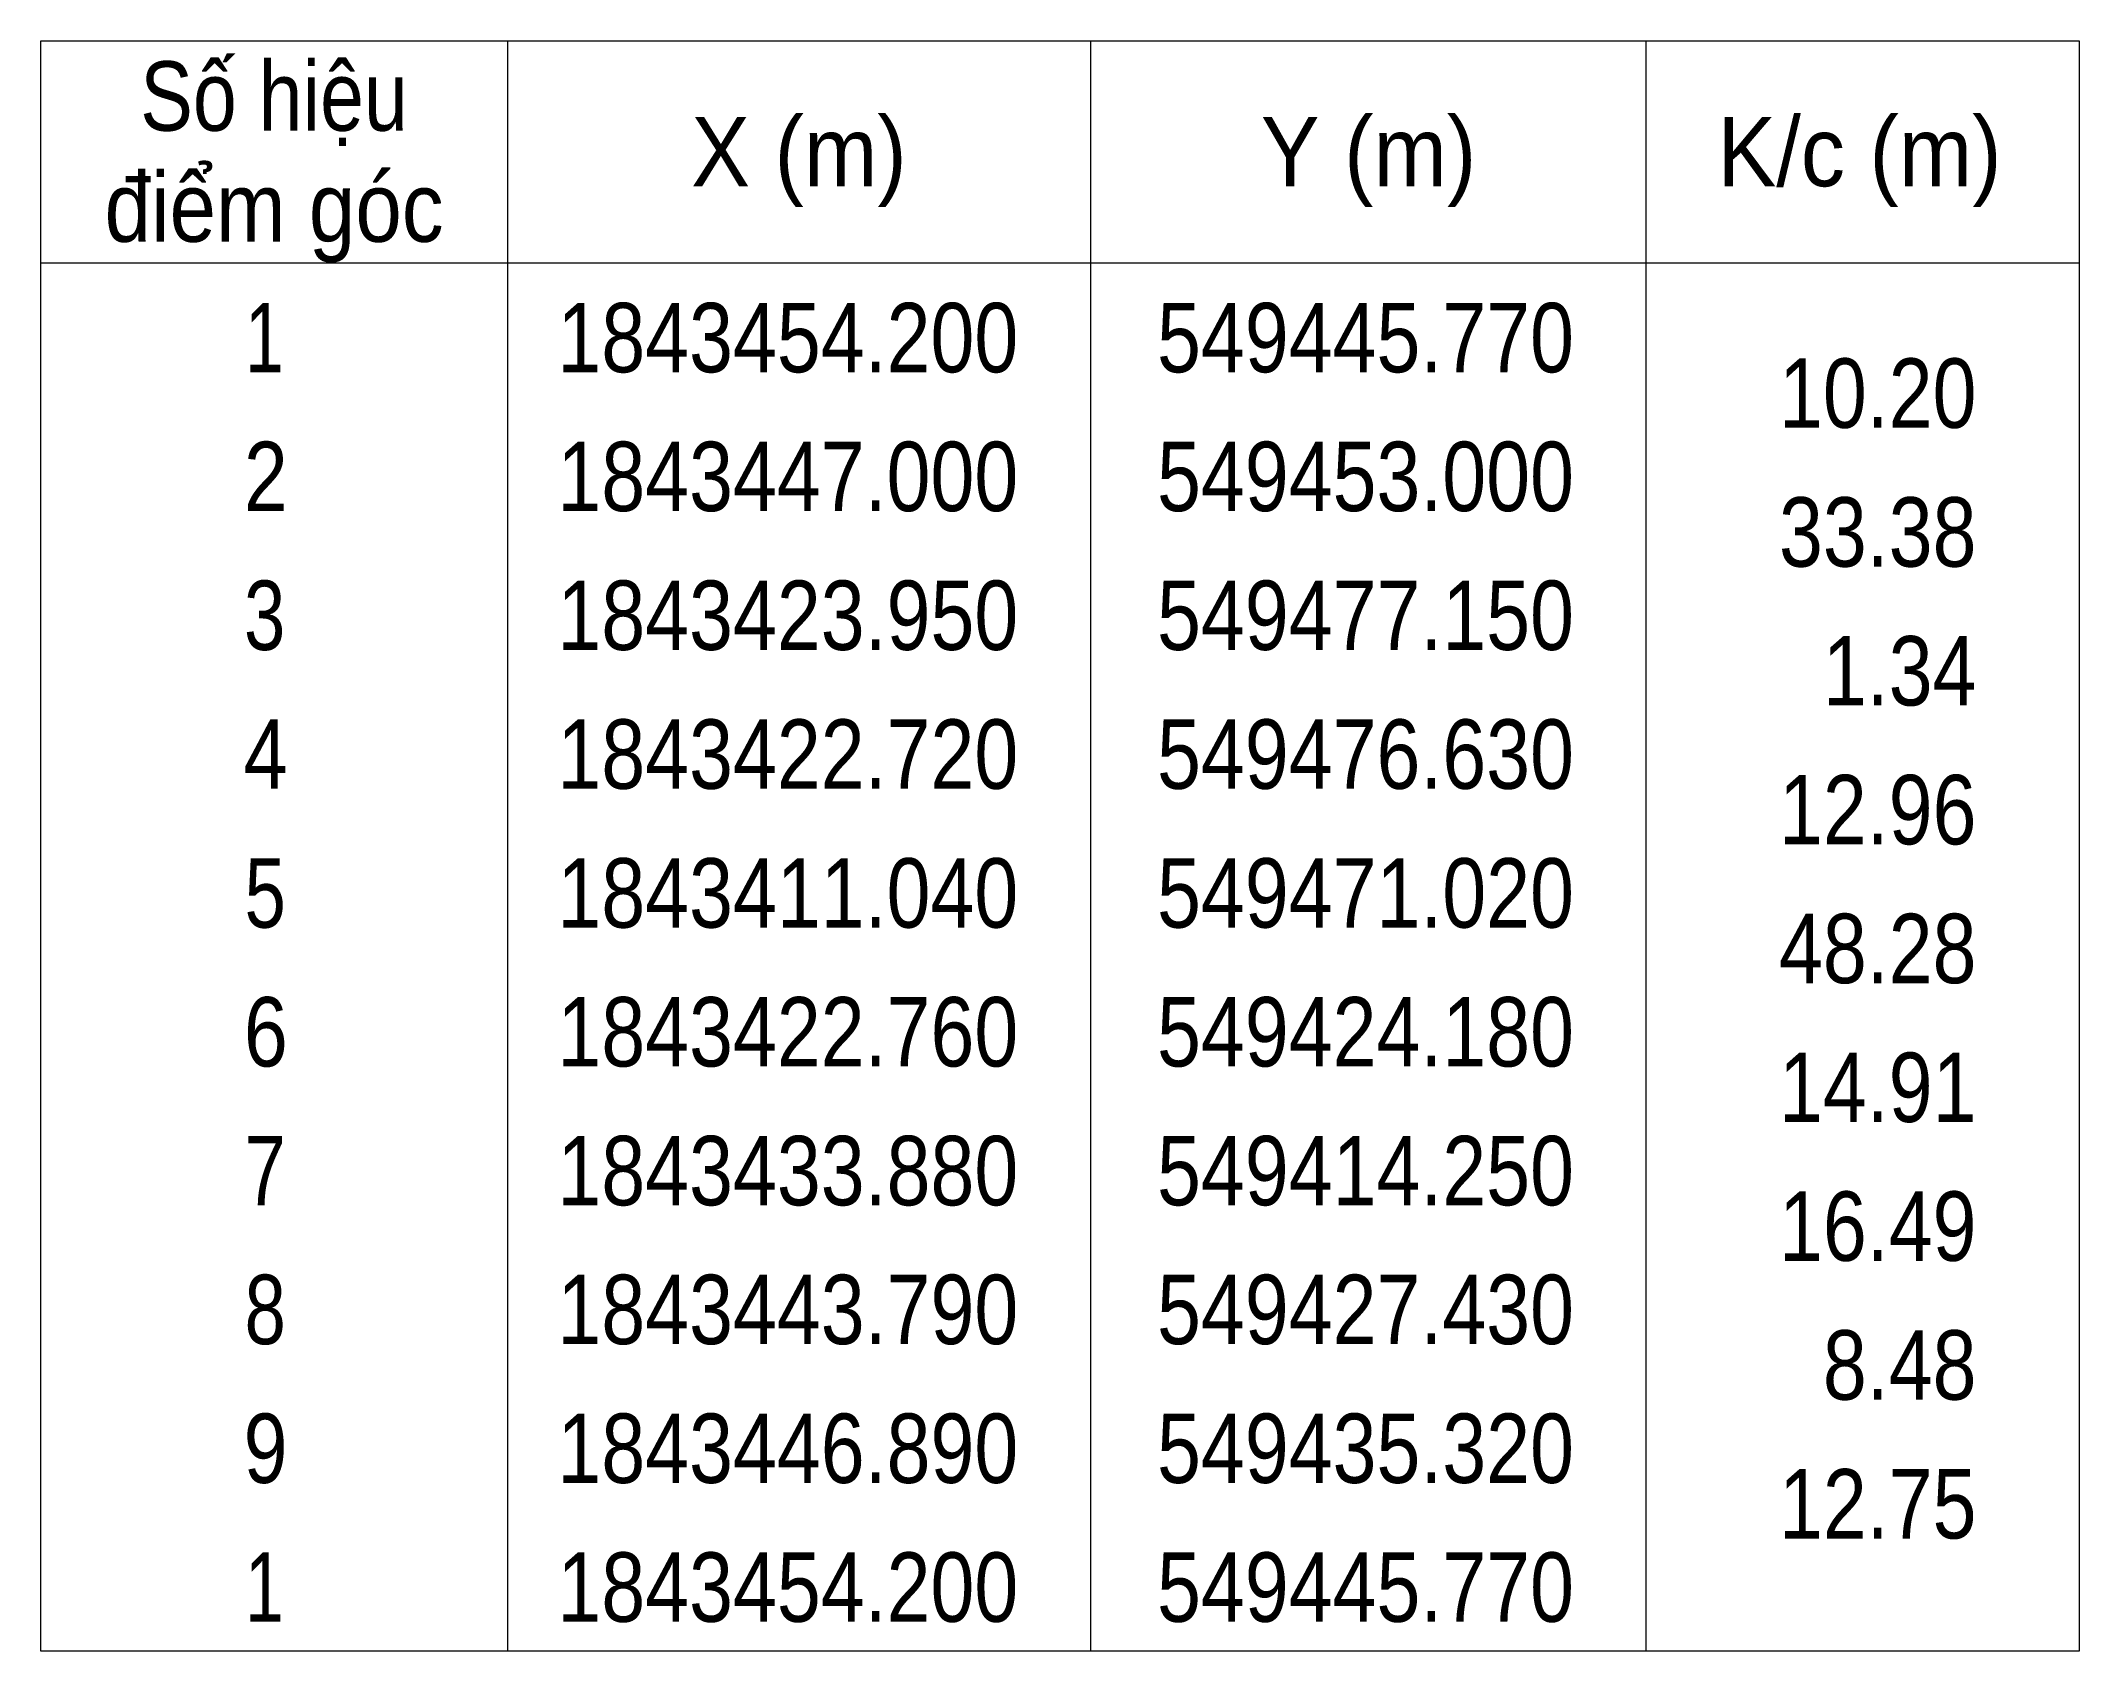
# Model space of a CAD drawing. Header units: metres. Extents: x 549118 to 549774, y 1843200 to 1843461.
# Drawn here: x 549737.3 to 549774, y 1843424.5 to 1843453.5 of the extents above; entities that cross this region are included whole.
import ezdxf
from ezdxf.enums import TextEntityAlignment as Align

# ---------------------------------------------------------------- set-up
doc = ezdxf.new("R2010")
doc.units = ezdxf.units.M
doc.header["$LTSCALE"] = 0.5
doc.layers.add('63', color=7, linetype='Continuous', lineweight=13)

msp = doc.modelspace()

# ---------------------------------------------------------------- texts
at = {"layer": '63'}
for s, width, p in [('Số hiệu', 0.85, (549741.5, 1843451.88)), ('X (m)', 0.95, (549750.95, 1843450.88)), ('Y (m)', 0.95, (549761.205, 1843450.88)), ('K/c (m)', 0.95, (549770.045, 1843450.88)), ('điểm góc', 0.9, (549741.5, 1843449.88)), (' 1', 0.75, (549741.15, 1843447.53)), ('1843454.200', 0.85, (549750.75, 1843447.53)), ('549445.770', 0.85, (549761.15, 1843447.53)), (' 2', 0.85, (549741.155, 1843445.03)), ('1843447.000', 0.85, (549750.75, 1843445.03)), ('549453.000', 0.85, (549761.15, 1843445.03)), (' 3', 0.8, (549741.145, 1843442.53)), ('1843423.950', 0.85, (549750.75, 1843442.53)), ('549477.150', 0.85, (549761.15, 1843442.53)), (' 4', 0.85, (549741.15, 1843440.03)), ('1843422.720', 0.85, (549750.75, 1843440.03)), ('549476.630', 0.85, (549761.15, 1843440.03)), ('1843411.040', 0.85, (549750.75, 1843437.53)), ('549471.020', 0.85, (549761.15, 1843437.53)), (' 5', 0.8, (549741.155, 1843437.53)), (' 6', 0.85, (549741.155, 1843435.03)), ('1843422.760', 0.85, (549750.75, 1843435.03)), ('549424.180', 0.85, (549761.15, 1843435.03)), (' 7', 0.8, (549741.155, 1843432.53)), ('1843433.880', 0.85, (549750.75, 1843432.53)), ('549414.250', 0.85, (549761.15, 1843432.53)), (' 8', 0.8, (549741.155, 1843430.03)), ('1843443.790', 0.85, (549750.75, 1843430.03)), ('549427.430', 0.85, (549761.15, 1843430.03)), (' 9', 0.85, (549741.15, 1843427.53)), ('1843446.890', 0.85, (549750.75, 1843427.53)), ('549435.320', 0.85, (549761.15, 1843427.53)), (' 1', 0.75, (549741.15, 1843425.03)), ('1843454.200', 0.85, (549750.75, 1843425.03)), ('549445.770', 0.85, (549761.15, 1843425.03))]:
    msp.add_text(s, height=1.25, dxfattribs=dict(at, width=width)).set_placement(p, align=Align.CENTER)
at = {"layer": '63', "width": 0.85}
for s, p in [('10.20', (549772.15, 1843446.53)), ('33.38', (549772.15, 1843444.03)), ('1.34', (549772.15, 1843441.53)), ('12.96', (549772.15, 1843439.03)), ('48.28', (549772.15, 1843436.53)), ('14.91', (549772.15, 1843434.03)), ('16.49', (549772.15, 1843431.53)), ('8.48', (549772.15, 1843429.03)), ('12.75', (549772.15, 1843426.53))]:
    msp.add_text(s, height=1.25, dxfattribs=at).set_placement(p, align=Align.RIGHT)

# ---------------------------------------------------------------- linework, layer by layer
at = {"layer": '63'}
for p, q in [((549745.7, 1843453.5), (549745.7, 1843424.5)), ((549756.2, 1843453.5), (549756.2, 1843424.5)), ((549766.2, 1843453.5), (549766.2, 1843424.5)), ((549737.3, 1843449.5), (549774, 1843449.5))]:
    msp.add_line(p, q, dxfattribs=at)
msp.add_lwpolyline([(549737.3, 1843453.5), (549774, 1843453.5), (549774, 1843424.5), (549737.3, 1843424.5)], close=True, dxfattribs=at)

msp.set_redraw_order([(e.dxf.handle, doc.entitydb.next_handle()) for e in msp.query("TEXT MTEXT ATTDEF DIMENSION ARC_DIMENSION")])  # texts and dimensions are drawn at this point

doc.saveas('drawing.dxf')
